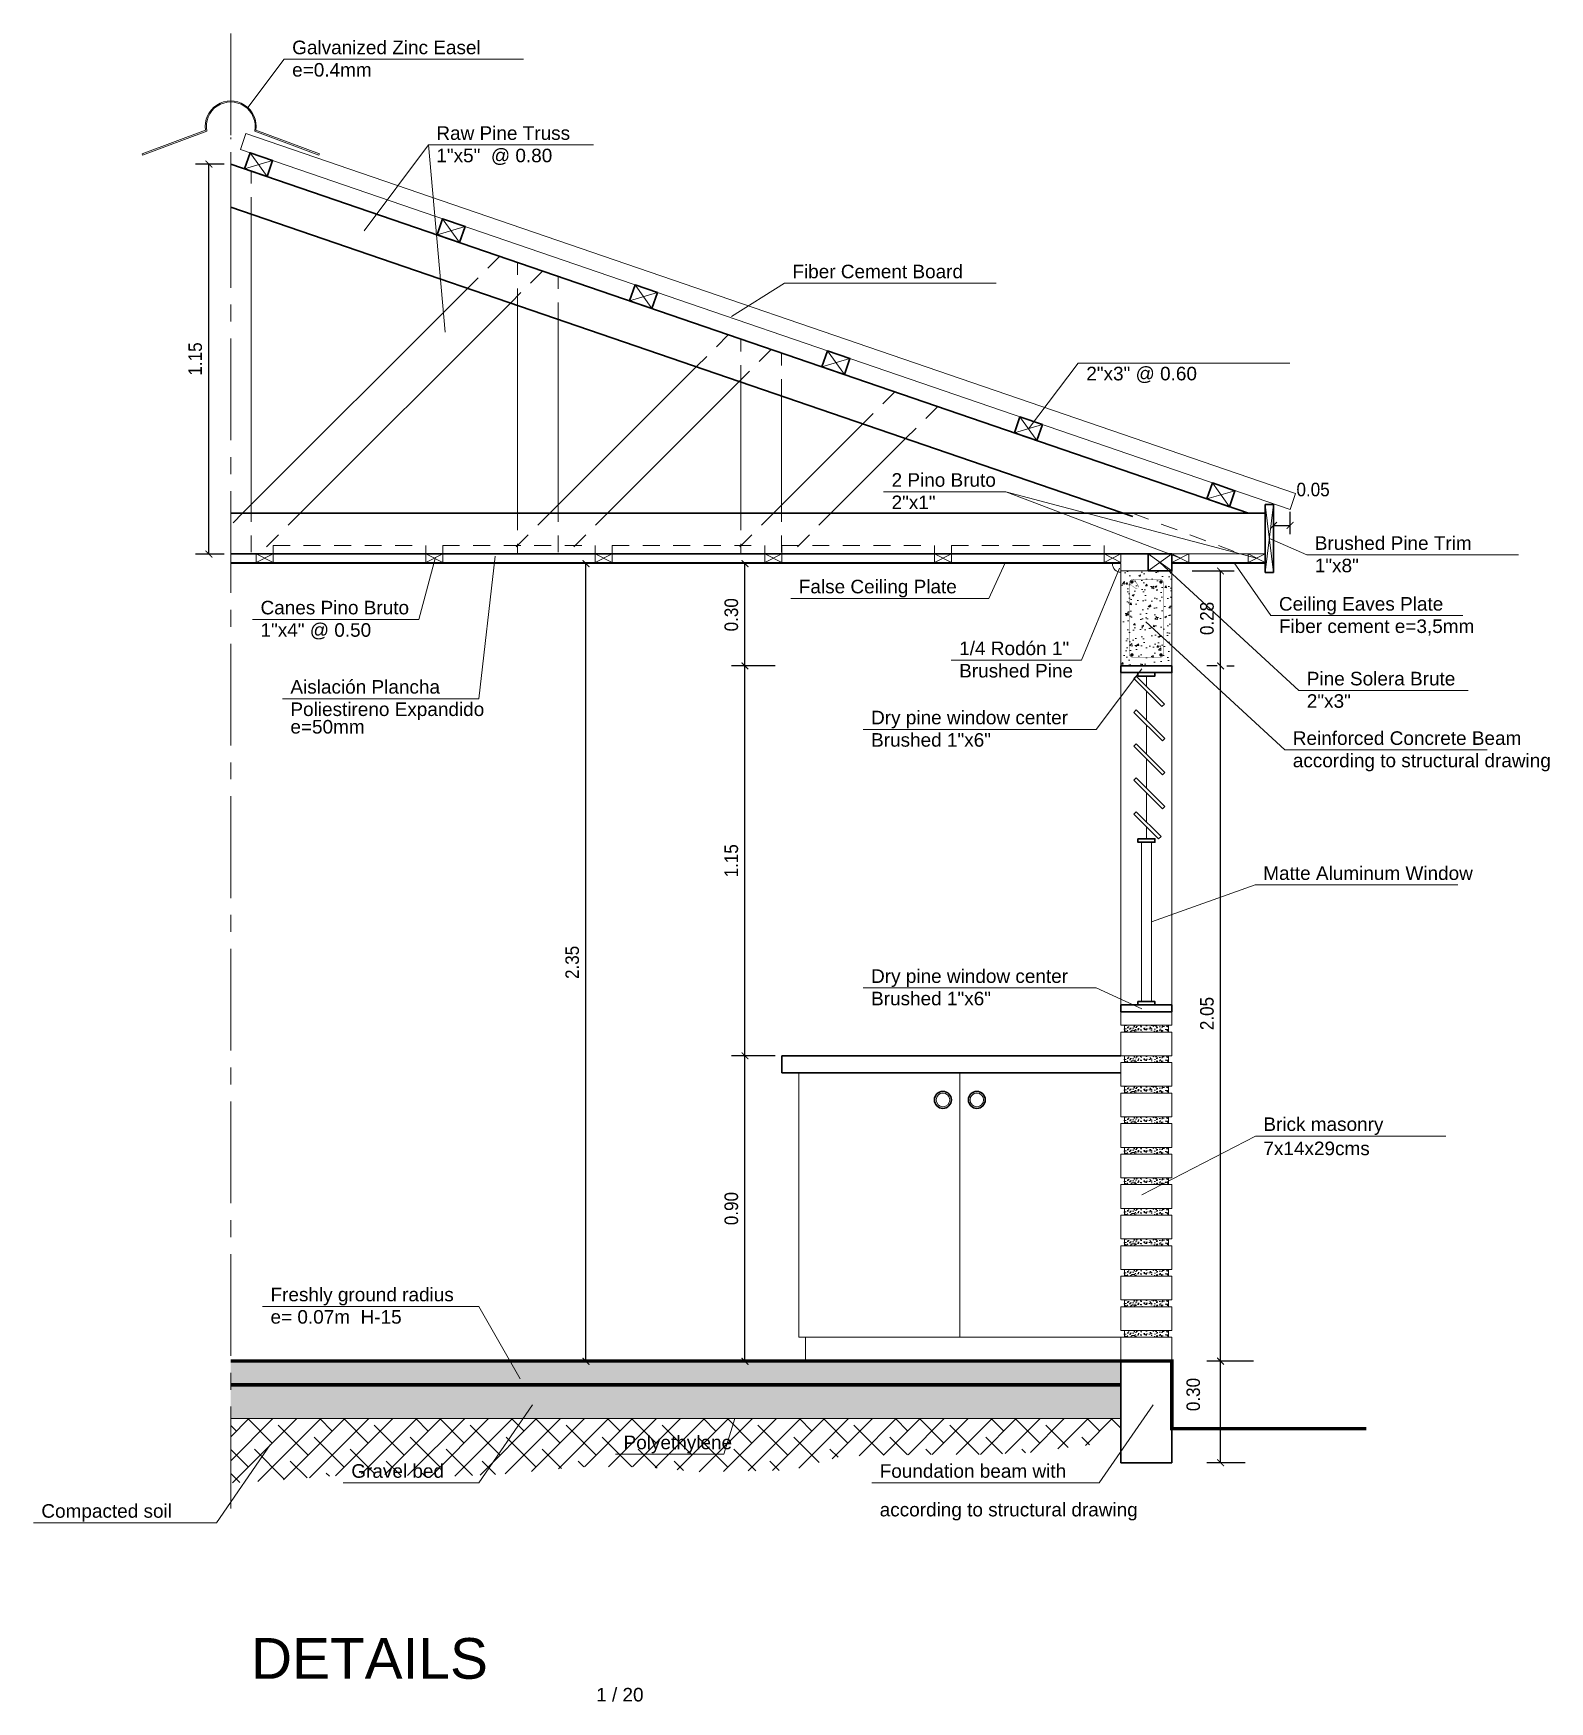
# Model space of a CAD drawing. Header units: inches. Extents: x 2.9 to 53.2, y 1.9 to 31.1.
# Drawn here: x 41.99 to 53.16, y 9.9 to 22.2 of the extents above; entities that cross this region are included whole.
import ezdxf

# ---------------------------------------------------------------- set-up
doc = ezdxf.new("R2010")
doc.units = ezdxf.units.IN
doc.header["$MEASUREMENT"] = 0
doc.linetypes.add('CENTER2', pattern=[1.125, 0.75, -0.125, 0.125, -0.125])
doc.linetypes.add('RAYITAS', pattern=[0.375, 0.25, -0.125])
for name, color, linetype, lineweight in [('COTAS', 1, 'Continuous', 13), ('FINITO', 9, 'Continuous', 9), ('FINO', 1, 'Continuous', 13), ('FINOMED', 2, 'Continuous', 20), ('MURO', 4, 'Continuous', 50), ('MUROG', 6, 'Continuous', 70), ('MUROMED', 3, 'Continuous', 30), ('TEXTOTIT', 3, 'Continuous', 30)]:
    doc.layers.add(name, color=color, linetype=linetype, lineweight=lineweight)
doc.layers.add('TEXTO', color=2, linetype='Continuous')
doc.styles.add('AR', font='arial.ttf', dxfattribs={"width": 0.9})
doc.styles.add('ARIAL', font='arial.ttf')
doc.dimstyles.new('INTERIOR', dxfattribs={"dimscale": 0, "dimtxt": 0.1, "dimasz": 0.05, "dimexe": 0.1, "dimexo": 0.05, "dimgap": 0.05, "dimtad": 1, "dimzin": 0, "dimdsep": 46, "dimtxsty": 'AR', "dimblk1": 'ARCHTICK', "dimblk2": 'ARCHTICK', "dimsah": 1, "dimcen": 0.09, "dimclrd": 1, "dimclre": 9, "dimclrt": 2, "dimadec": 0, "dimazin": 0, "dimtfac": 1, "dimtofl": 0, "dimtmove": 1, "dimatfit": 3, "dimldrblk": 'ARCHTICK', "dimfxl": 0, "dimtolj": 1, "dimtzin": 0, "dimarcsym": 0})

msp = doc.modelspace()

# ---------------------------------------------------------------- texts
at = {"layer": 'TEXTO', "style": 'ARIAL'}
for s, p in [('Galvanized Zinc Easel', (43.8954, 22.0442)), ('e=0.4mm', (43.8954, 21.8791)), ('Raw Pine Truss', (44.9583, 21.4127)), ('1"x5"  @ 0.80', (44.9583, 21.2475)), ('Fiber Cement Board', (47.5828, 20.3922)), ('2"x3" @ 0.60', (49.7493, 19.6394)), ('2 Pino Bruto', (48.3138, 18.8551)), ('2"x1"', (48.3138, 18.69)), ('Brushed Pine Trim', (51.4337, 18.3897)), ('1"x8"', (51.4337, 18.2245)), ('False Ceiling Plate', (47.6302, 18.0691)), ('Canes Pino Bruto', (43.6621, 17.9141)), ('Ceiling Eaves Plate', (51.1695, 17.9418)), ('1"x4" @ 0.50', (43.6621, 17.749)), ('Fiber cement e=3,5mm', (51.1695, 17.7767)), ('1/4 Rodón 1"', (48.8124, 17.6137)), ('Brushed Pine', (48.8124, 17.4486)), ('Pine Solera Brute', (51.3748, 17.3904)), ('Aislación Plancha', (43.8824, 17.3297)), ('Poliestireno Expandido', (43.8824, 17.1646)), ('2"x3"', (51.3748, 17.2253)), ('e=50mm', (43.8824, 17.0356)), ('Dry pine window center', (48.163, 17.1036)), ('Brushed 1"x6"', (48.163, 16.9385)), ('Reinforced Concrete Beam', (51.2715, 16.9518)), ('according to structural drawing', (51.2715, 16.7867)), ('Matte Aluminum Window', (51.0538, 15.9561)), ('Dry pine window center', (48.163, 15.1969)), ('Brushed 1"x6"', (48.163, 15.0318)), ('Brick masonry', (51.0546, 14.1053)), ('7x14x29cms', (51.0546, 13.9268)), ('Freshly ground radius', (43.7358, 12.8493)), ('e= 0.07m  H-15', (43.7358, 12.6845)), ('Polyethylene', (46.3384, 11.7588)), ('Gravel bed', (44.3314, 11.5482)), ('Foundation beam with', (48.2263, 11.5482)), ('Compacted soil', (42.0466, 11.2536)), ('according to structural drawing', (48.2263, 11.2635)), ('1 / 20', (46.1362, 9.8991))]:
    msp.add_text(s, height=0.1, dxfattribs=at).set_placement(p)
at = {"layer": 'TEXTOTIT', "style": 'ARIAL'}
msp.add_text('DETAILS', height=0.3, dxfattribs=at).set_placement((43.5918, 10.0664))

# ---------------------------------------------------------------- blocks, each defined once
blk = doc.blocks.new('_ARCHTICK')
at = {"color": 0, "linetype": 'ByBlock', "ltscale": 0.5, "const_width": 0.15}
blk.add_lwpolyline([(-0.5, -0.5), (0.5, 0.5)], dxfattribs=at)
blk = doc.blocks.new('*D131')
at = {"layer": 'COTAS', "color": 9, "lineweight": -2, "transparency": 16777216}
for p, q in [((47.455, 14.659), (47.133, 14.659)), ((47.249, 12.407), (47.133, 12.407))]:
    blk.add_line(p, q, dxfattribs=at)
at = {"layer": 'COTAS', "color": 1, "lineweight": -2, "transparency": 16777216}
blk.add_line((47.233, 12.407), (47.233, 14.659), dxfattribs=at)
at = {"layer": 'Defpoints', "color": 0, "transparency": 16777216}
for p in [(47.233, 14.659), (47.505, 14.659), (47.299, 12.407)]:
    blk.add_point(p, dxfattribs=at)
at = {"layer": 'COTAS', "color": 1, "lineweight": -2, "transparency": 16777216, "xscale": 0.05, "yscale": 0.05, "zscale": 0.05}
for p, rotation in [((47.233, 14.659), 90), ((47.233, 12.407), 270)]:
    blk.add_blockref('_ARCHTICK', p, dxfattribs=dict(at, rotation=rotation))
at = {"layer": 'COTAS', "color": 2, "transparency": 16777216, "insert": (47.133, 13.533), "char_height": 0.1, "attachment_point": 5, "rotation": 90, "style": 'AR'}
blk.add_mtext('\\A1;0.90', dxfattribs=at)
blk = doc.blocks.new('*D132')
at = {"layer": 'COTAS', "color": 1, "lineweight": -2, "transparency": 16777216}
blk.add_line((50.739, 12.407), (50.739, 17.534), dxfattribs=at)
at = {"layer": 'COTAS', "color": 9, "lineweight": -2, "transparency": 16777216}
for p, q in [((50.784, 17.534), (50.839, 17.534)), ((50.755, 12.407), (50.639, 12.407))]:
    blk.add_line(p, q, dxfattribs=at)
at = {"layer": 'Defpoints', "color": 0, "transparency": 16777216}
for p in [(50.734, 17.534), (50.739, 17.534), (50.805, 12.407)]:
    blk.add_point(p, dxfattribs=at)
at = {"layer": 'COTAS', "color": 1, "lineweight": -2, "transparency": 16777216, "xscale": 0.05, "yscale": 0.05, "zscale": 0.05}
for p, rotation in [((50.739, 17.534), 90), ((50.739, 12.407), 270)]:
    blk.add_blockref('_ARCHTICK', p, dxfattribs=dict(at, rotation=rotation))
at = {"layer": 'COTAS', "color": 2, "transparency": 16777216, "insert": (50.639, 14.971), "char_height": 0.1, "attachment_point": 5, "rotation": 90, "style": 'AR'}
blk.add_mtext('\\A1;2.05', dxfattribs=at)
blk = doc.blocks.new('*D133')
at = {"layer": 'COTAS', "color": 9, "lineweight": -2, "transparency": 16777216}
for p, q in [((50.982, 12.409), (50.639, 12.409)), ((50.92, 11.659), (50.639, 11.659))]:
    blk.add_line(p, q, dxfattribs=at)
at = {"layer": 'COTAS', "color": 1, "lineweight": -2, "transparency": 16777216}
blk.add_line((50.739, 11.659), (50.739, 12.409), dxfattribs=at)
at = {"layer": 'Defpoints', "color": 0, "transparency": 16777216}
for p in [(50.739, 12.409), (51.032, 12.409), (50.97, 11.659)]:
    blk.add_point(p, dxfattribs=at)
at = {"layer": 'COTAS', "color": 1, "lineweight": -2, "transparency": 16777216, "xscale": 0.05, "yscale": 0.05, "zscale": 0.05}
for p, rotation in [((50.739, 12.409), 90), ((50.739, 11.659), 270)]:
    blk.add_blockref('_ARCHTICK', p, dxfattribs=dict(at, rotation=rotation))
at = {"layer": 'COTAS', "color": 2, "transparency": 16777216, "insert": (50.538, 12.162), "char_height": 0.1, "attachment_point": 5, "rotation": 90, "style": 'AR'}
blk.add_mtext('\\A1;0.30', dxfattribs=at)
blk = doc.blocks.new('*D134')
at = {"layer": 'COTAS', "color": 9, "lineweight": -2, "transparency": 16777216}
for p, q in [((46.607, 18.288), (45.961, 18.288)), ((46.076, 12.407), (45.961, 12.407))]:
    blk.add_line(p, q, dxfattribs=at)
at = {"layer": 'COTAS', "color": 1, "lineweight": -2, "transparency": 16777216}
blk.add_line((46.061, 12.407), (46.061, 18.288), dxfattribs=at)
at = {"layer": 'Defpoints', "color": 0, "transparency": 16777216}
for p in [(46.061, 18.288), (46.657, 18.288), (46.126, 12.407)]:
    blk.add_point(p, dxfattribs=at)
at = {"layer": 'COTAS', "color": 1, "lineweight": -2, "transparency": 16777216, "xscale": 0.05, "yscale": 0.05, "zscale": 0.05}
for p, rotation in [((46.061, 18.288), 90), ((46.061, 12.407), 270)]:
    blk.add_blockref('_ARCHTICK', p, dxfattribs=dict(at, rotation=rotation))
at = {"layer": 'COTAS', "color": 2, "transparency": 16777216, "insert": (45.96, 15.348), "char_height": 0.1, "attachment_point": 5, "rotation": 90, "style": 'AR'}
blk.add_mtext('\\A1;2.35', dxfattribs=at)
blk = doc.blocks.new('*D135')
at = {"layer": 'COTAS', "color": 9, "lineweight": -2, "transparency": 16777216}
for p, q in [((47.196, 18.288), (47.133, 18.288)), ((47.207, 17.534), (47.133, 17.534))]:
    blk.add_line(p, q, dxfattribs=at)
at = {"layer": 'COTAS', "color": 1, "lineweight": -2, "transparency": 16777216}
blk.add_line((47.233, 17.534), (47.233, 18.288), dxfattribs=at)
at = {"layer": 'Defpoints', "color": 0, "transparency": 16777216}
for p in [(47.233, 18.288), (47.246, 18.288), (47.257, 17.534)]:
    blk.add_point(p, dxfattribs=at)
at = {"layer": 'COTAS', "color": 1, "lineweight": -2, "transparency": 16777216, "xscale": 0.05, "yscale": 0.05, "zscale": 0.05}
for p, rotation in [((47.233, 18.288), 90), ((47.233, 17.534), 270)]:
    blk.add_blockref('_ARCHTICK', p, dxfattribs=dict(at, rotation=rotation))
at = {"layer": 'COTAS', "color": 2, "transparency": 16777216, "insert": (47.133, 17.911), "char_height": 0.1, "attachment_point": 5, "rotation": 90, "style": 'AR'}
blk.add_mtext('\\A1;0.30', dxfattribs=at)
blk = doc.blocks.new('*D136')
at = {"layer": 'COTAS', "color": 9, "lineweight": -2, "transparency": 16777216}
for p, q in [((47.455, 17.534), (47.133, 17.534)), ((47.455, 14.659), (47.133, 14.659))]:
    blk.add_line(p, q, dxfattribs=at)
at = {"layer": 'COTAS', "color": 1, "lineweight": -2, "transparency": 16777216}
blk.add_line((47.233, 14.659), (47.233, 17.534), dxfattribs=at)
at = {"layer": 'Defpoints', "color": 0, "transparency": 16777216}
for p in [(47.233, 17.534), (47.505, 17.534), (47.505, 14.659)]:
    blk.add_point(p, dxfattribs=at)
at = {"layer": 'COTAS', "color": 1, "lineweight": -2, "transparency": 16777216, "xscale": 0.05, "yscale": 0.05, "zscale": 0.05}
for p, rotation in [((47.233, 17.534), 90), ((47.233, 14.659), 270)]:
    blk.add_blockref('_ARCHTICK', p, dxfattribs=dict(at, rotation=rotation))
at = {"layer": 'COTAS', "color": 2, "transparency": 16777216, "insert": (47.133, 16.097), "char_height": 0.1, "attachment_point": 5, "rotation": 90, "style": 'AR'}
blk.add_mtext('\\A1;1.15', dxfattribs=at)
blk = doc.blocks.new('*D137')
at = {"layer": 'COTAS', "color": 9, "lineweight": -2, "transparency": 16777216}
for p, q in [((50.53, 18.234), (50.839, 18.234)), ((50.713, 17.534), (50.639, 17.534))]:
    blk.add_line(p, q, dxfattribs=at)
at = {"layer": 'COTAS', "color": 1, "lineweight": -2, "transparency": 16777216}
blk.add_line((50.739, 17.534), (50.739, 18.234), dxfattribs=at)
at = {"layer": 'Defpoints', "color": 0, "transparency": 16777216}
for p in [(50.48, 18.234), (50.739, 18.234), (50.763, 17.534)]:
    blk.add_point(p, dxfattribs=at)
at = {"layer": 'COTAS', "color": 1, "lineweight": -2, "transparency": 16777216, "xscale": 0.05, "yscale": 0.05, "zscale": 0.05}
for p, rotation in [((50.739, 18.234), 90), ((50.739, 17.534), 270)]:
    blk.add_blockref('_ARCHTICK', p, dxfattribs=dict(at, rotation=rotation))
at = {"layer": 'COTAS', "color": 2, "transparency": 16777216, "insert": (50.639, 17.884), "char_height": 0.1, "attachment_point": 5, "rotation": 90, "style": 'AR'}
blk.add_mtext('\\A1;0.28', dxfattribs=at)
blk = doc.blocks.new('*D138')
at = {"layer": 'COTAS', "color": 9, "lineweight": -2, "transparency": 16777216}
for p, q in [((43.393, 21.234), (43.182, 21.234)), ((43.393, 18.359), (43.182, 18.359))]:
    blk.add_line(p, q, dxfattribs=at)
at = {"layer": 'COTAS', "color": 1, "lineweight": -2, "transparency": 16777216}
blk.add_line((43.282, 18.359), (43.282, 21.234), dxfattribs=at)
at = {"layer": 'Defpoints', "color": 0, "transparency": 16777216}
for p in [(43.282, 21.234), (43.443, 21.234), (43.443, 18.359)]:
    blk.add_point(p, dxfattribs=at)
at = {"layer": 'COTAS', "color": 1, "lineweight": -2, "transparency": 16777216, "xscale": 0.05, "yscale": 0.05, "zscale": 0.05}
for p, rotation in [((43.282, 21.234), 90), ((43.282, 18.359), 270)]:
    blk.add_blockref('_ARCHTICK', p, dxfattribs=dict(at, rotation=rotation))
at = {"layer": 'COTAS', "color": 2, "transparency": 16777216, "insert": (43.181, 19.797), "char_height": 0.1, "attachment_point": 5, "rotation": 90, "style": 'AR'}
blk.add_mtext('\\A1;1.15', dxfattribs=at)
blk = doc.blocks.new('*D154')
at = {"layer": 'COTAS', "color": 9, "lineweight": -2, "transparency": 16777216}
for p, q in [((51.13, 18.542), (51.13, 18.67)), ((51.252, 18.505), (51.252, 18.67))]:
    blk.add_line(p, q, dxfattribs=at)
at = {"layer": 'COTAS', "color": 1, "lineweight": -2, "transparency": 16777216}
blk.add_line((51.13, 18.57), (51.252, 18.57), dxfattribs=at)
at = {"layer": 'Defpoints', "color": 0, "transparency": 16777216}
for p in [(51.13, 18.492), (51.252, 18.57), (51.252, 18.455)]:
    blk.add_point(p, dxfattribs=at)
at = {"layer": 'COTAS', "color": 1, "lineweight": -2, "transparency": 16777216, "xscale": 0.05, "yscale": 0.05, "zscale": 0.05, "rotation": 180}
blk.add_blockref('_ARCHTICK', (51.13, 18.57), dxfattribs=at)
at = {"layer": 'COTAS', "color": 1, "lineweight": -2, "transparency": 16777216, "xscale": 0.05, "yscale": 0.05, "zscale": 0.05}
blk.add_blockref('_ARCHTICK', (51.252, 18.57), dxfattribs=at)
at = {"layer": 'COTAS', "color": 2, "transparency": 16777216, "insert": (51.421, 18.834), "char_height": 0.1, "attachment_point": 5, "style": 'AR'}
blk.add_mtext('\\A1;0.05', dxfattribs=at)

# ---------------------------------------------------------------- dimensions: what is measured, and where the dimension line sits
at = {"layer": 'COTAS'}
for base, p1, p2, picture, middle in [((43.2821, 21.2343), (43.4425, 18.3593), (43.4425, 21.2343), '*D138', (43.1814, 19.7968)), ((46.0605, 18.2881), (46.126, 12.4073), (46.6573, 18.2881), '*D134', (45.9598, 15.3477)), ((47.2335, 18.2881), (47.2568, 17.5343), (47.2464, 18.2881), '*D135', (47.1328, 17.9112)), ((50.7393, 18.2343), (50.7627, 17.5343), (50.48, 18.2343), '*D137', (50.6386, 17.8843)), ((47.2335, 17.5343), (47.505, 14.6593), (47.505, 17.5343), '*D136', (47.1328, 16.0968)), ((50.7393, 17.5343), (50.8048, 12.4073), (50.7341, 17.5343), '*D132', (50.6386, 14.9708)), ((47.2335, 14.6593), (47.2989, 12.4073), (47.505, 14.6593), '*D131', (47.1328, 13.5333))]:
    dim = msp.add_linear_dim(base=base, p1=p1, p2=p2, angle=90, dimstyle='INTERIOR', override={"dimscale": 1, "dimlfac": 0.4}, dxfattribs=at)
    dim.commit()
    dim.dimension.update_dxf_attribs({"geometry": picture, "text_midpoint": middle})
dim = msp.add_linear_dim(base=(51.2518, 18.5702), p1=(51.13, 18.4918), p2=(51.2518, 18.4545), dimstyle='INTERIOR', override={"dimscale": 1, "dimlfac": 0.4}, dxfattribs=at)
dim.commit()
dim.dimension.update_dxf_attribs({"geometry": '*D154', "text_midpoint": (51.4212, 18.7335), "dimtype": 160})
dim = msp.add_linear_dim(base=(50.7393, 12.4093), p1=(50.9704, 11.6593), p2=(51.0322, 12.4093), angle=90, dimstyle='INTERIOR', override={"dimscale": 1, "dimlfac": 0.4}, dxfattribs=at)
dim.commit()
dim.dimension.update_dxf_attribs({"geometry": '*D133', "text_midpoint": (50.6382, 12.1622), "dimtype": 160})

# ---------------------------------------------------------------- hatches: boundary and pattern name
at = {"layer": 'FINITO'}
h = msp.add_hatch(dxfattribs=at)
h.set_pattern_fill('AR-CONC', color=256, scale=0.02, style=0)
h.set_pattern_definition([(50, (75.10558, 27.63688), (0.14345204, -0.01255043), [0.015, -0.165]), (355, (75.10558, 27.63688), (-0.0277503, 0.1504384), [0.012, -0.132]), (100.4514, (75.11753, 27.63583), (0.1157019, 0.1378879), [0.012748, -0.1402284]), (46.1842, (75.10558, 27.67688), (0.2134482, -0.0331038), [0.0225, -0.2475]), (96.6356, (75.12337, 27.67412), (0.1869325, 0.1948236), [0.019122, -0.2103426]), (351.1842, (75.10558, 27.67688), (0.1869324, 0.1948237), [0.018, -0.198]), (21, (75.12558, 27.66688), (0.1193814, -0.0805238), [0.015, -0.165]), (326, (75.12558, 27.66688), (0.0486631, 0.14503), [0.012, -0.132]), (71.4514, (75.13553, 27.66017), (0.1680445, 0.0645061), [0.012748, -0.1402284]), (37.5, (75.10558, 27.63688), (0.00243197, 0.06657877), [0, -0.1304, 0, -0.134, 0, -0.1325]), (7.5, (75.10558, 27.63688), (0.0526139, 0.07888234), [0, -0.0764, 0, -0.1274, 0, -0.0505]), (327.5, (75.06098, 27.63688), (0.10676449, -0.00451097), [0, -0.05, 0, -0.156, 0, -0.207]), (317.5, (75.04098, 27.63688), (0.11663723, 0.020021), [0, -0.065, 0, -0.1036, 0, -0.147])])
h.paths.add_polyline_path([(50.005, 17.5343), (50.38, 17.5343), (50.38, 17.9854), (50.38, 18.2343), (50.205, 18.2343), (50.005, 18.2343), (50.005, 18.2246)])
h.paths.add_polyline_path([(50.0675, 18.1468, -0.4142136), (50.0925, 18.1718), (50.2925, 18.1718, -0.4142136), (50.3175, 18.1468), (50.3175, 17.6218, -0.4142136), (50.2925, 17.5968), (50.0925, 17.5968, -0.4142136), (50.0675, 17.6218)], flags=16)
h.paths.add_polyline_path([(50.0792, 18.1534, -1), (50.0917, 18.1534, -1)], flags=0)
h.paths.add_polyline_path([(50.2933, 18.1534, -1), (50.3058, 18.1534, -1)], flags=0)
h.paths.add_polyline_path([(50.0917, 17.6153, -1), (50.0792, 17.6153, -1)], flags=0)
h.paths.add_polyline_path([(50.3058, 17.6153, -1), (50.2933, 17.6153, -1)], flags=0)
h.paths.add_polyline_path([(50.0675, 17.6218, 0.4142136), (50.0925, 17.5968), (50.2925, 17.5968, 0.4142136), (50.3175, 17.6218), (50.3175, 18.1468, 0.4142136), (50.2925, 18.1718), (50.0925, 18.1718, 0.4142136), (50.0675, 18.1468)], flags=16)
h = msp.add_hatch(dxfattribs=at)
h.set_pattern_fill('AR-CONC', color=256, scale=0.0075, style=0)
h.set_pattern_definition([(50, (75.10558, 27.636878), (0.053794514, -0.00470641), [0.005625, -0.061875]), (355, (75.10558, 27.63688), (-0.01040635, 0.05641441), [0.0045, -0.0495]), (100.4514, (75.11006, 27.636485), (0.0433882, 0.05170797), [0.00478051, -0.05258566]), (46.1842, (75.10558, 27.65188), (0.08004308, -0.01241393), [0.0084375, -0.0928125]), (96.6356, (75.11225, 27.65084), (0.0700997, 0.07305884), [0.00717077, -0.07887847]), (351.1842, (75.10558, 27.65188), (0.07009965, 0.0730589), [0.00675, -0.07425]), (21, (75.11308, 27.648128), (0.04476803, -0.03019642), [0.005625, -0.061875]), (326, (75.11308, 27.64813), (0.01824865, 0.05438625), [0.0045, -0.0495]), (71.4514, (75.11681, 27.64561), (0.0630167, 0.02418979), [0.00478051, -0.05258566]), (37.5, (75.105578, 27.636878), (0.000911989, 0.024967039), [0, -0.0489, 0, -0.05025, 0, -0.0496875]), (7.5, (75.105578, 27.636878), (0.019730215, 0.029580878), [0, -0.02865, 0, -0.047775, 0, -0.0189375]), (327.5, (75.088853, 27.636878), (0.040036683, -0.001691615), [0, -0.01875, 0, -0.0585, 0, -0.077625]), (317.5, (75.081353, 27.636878), (0.043738963, 0.007507874), [0, -0.024375, 0, -0.03885, 0, -0.055125])])
h.paths.add_polyline_path([(50.03, 14.8843), (50.03, 14.8343), (50.355, 14.8343), (50.355, 14.8843)])
h = msp.add_hatch(dxfattribs=at)
h.set_pattern_fill('AR-CONC', color=256, scale=0.0075, style=0)
h.set_pattern_definition([(50, (75.10558, 27.411878), (0.053794514, -0.00470641), [0.005625, -0.061875]), (355, (75.10558, 27.41188), (-0.01040635, 0.05641441), [0.0045, -0.0495]), (100.4514, (75.11006, 27.411485), (0.0433882, 0.05170797), [0.00478051, -0.05258566]), (46.1842, (75.10558, 27.42688), (0.08004308, -0.01241393), [0.0084375, -0.0928125]), (96.6356, (75.11225, 27.42584), (0.0700997, 0.07305884), [0.00717077, -0.07887847]), (351.1842, (75.10558, 27.42688), (0.07009965, 0.0730589), [0.00675, -0.07425]), (21, (75.11308, 27.423128), (0.04476803, -0.03019642), [0.005625, -0.061875]), (326, (75.11308, 27.42313), (0.01824865, 0.05438625), [0.0045, -0.0495]), (71.4514, (75.11681, 27.42061), (0.0630167, 0.02418979), [0.00478051, -0.05258566]), (37.5, (75.105578, 27.411878), (0.000911989, 0.024967039), [0, -0.0489, 0, -0.05025, 0, -0.0496875]), (7.5, (75.105578, 27.411878), (0.019730215, 0.029580878), [0, -0.02865, 0, -0.047775, 0, -0.0189375]), (327.5, (75.088853, 27.411878), (0.040036683, -0.001691615), [0, -0.01875, 0, -0.0585, 0, -0.077625]), (317.5, (75.081353, 27.411878), (0.043738963, 0.007507874), [0, -0.024375, 0, -0.03885, 0, -0.055125])])
h.paths.add_polyline_path([(50.03, 14.6593), (50.03, 14.6093), (50.355, 14.6093), (50.355, 14.6593)])
h = msp.add_hatch(dxfattribs=at)
h.set_pattern_fill('AR-CONC', color=256, scale=0.0075, style=0)
h.set_pattern_definition([(50, (75.10558, 27.186878), (0.053794514, -0.00470641), [0.005625, -0.061875]), (355, (75.10558, 27.18688), (-0.01040635, 0.05641441), [0.0045, -0.0495]), (100.4514, (75.11006, 27.186485), (0.0433882, 0.05170797), [0.00478051, -0.05258566]), (46.1842, (75.10558, 27.20188), (0.08004308, -0.01241393), [0.0084375, -0.0928125]), (96.6356, (75.11225, 27.20084), (0.0700997, 0.07305884), [0.00717077, -0.07887847]), (351.1842, (75.10558, 27.20188), (0.07009965, 0.0730589), [0.00675, -0.07425]), (21, (75.11308, 27.198128), (0.04476803, -0.03019642), [0.005625, -0.061875]), (326, (75.11308, 27.19813), (0.01824865, 0.05438625), [0.0045, -0.0495]), (71.4514, (75.11681, 27.19561), (0.0630167, 0.02418979), [0.00478051, -0.05258566]), (37.5, (75.105578, 27.186878), (0.000911989, 0.024967039), [0, -0.0489, 0, -0.05025, 0, -0.0496875]), (7.5, (75.105578, 27.186878), (0.019730215, 0.029580878), [0, -0.02865, 0, -0.047775, 0, -0.0189375]), (327.5, (75.088853, 27.186878), (0.040036683, -0.001691615), [0, -0.01875, 0, -0.0585, 0, -0.077625]), (317.5, (75.081353, 27.186878), (0.043738963, 0.007507874), [0, -0.024375, 0, -0.03885, 0, -0.055125])])
h.paths.add_polyline_path([(50.03, 14.4343), (50.03, 14.3843), (50.355, 14.3843), (50.355, 14.4343)])
h = msp.add_hatch(dxfattribs=at)
h.set_pattern_fill('AR-CONC', color=256, scale=0.0075, style=0)
h.set_pattern_definition([(50, (75.10558, 26.961878), (0.053794514, -0.00470641), [0.005625, -0.061875]), (355, (75.10558, 26.96188), (-0.01040635, 0.05641441), [0.0045, -0.0495]), (100.4514, (75.11006, 26.961485), (0.0433882, 0.05170797), [0.00478051, -0.05258566]), (46.1842, (75.10558, 26.97688), (0.08004308, -0.01241393), [0.0084375, -0.0928125]), (96.6356, (75.11225, 26.97584), (0.0700997, 0.07305884), [0.00717077, -0.07887847]), (351.1842, (75.10558, 26.97688), (0.07009965, 0.0730589), [0.00675, -0.07425]), (21, (75.11308, 26.973128), (0.04476803, -0.03019642), [0.005625, -0.061875]), (326, (75.11308, 26.97313), (0.01824865, 0.05438625), [0.0045, -0.0495]), (71.4514, (75.11681, 26.97061), (0.0630167, 0.02418979), [0.00478051, -0.05258566]), (37.5, (75.105578, 26.961878), (0.000911989, 0.024967039), [0, -0.0489, 0, -0.05025, 0, -0.0496875]), (7.5, (75.105578, 26.961878), (0.019730215, 0.029580878), [0, -0.02865, 0, -0.047775, 0, -0.0189375]), (327.5, (75.088853, 26.961878), (0.040036683, -0.001691615), [0, -0.01875, 0, -0.0585, 0, -0.077625]), (317.5, (75.081353, 26.961878), (0.043738963, 0.007507874), [0, -0.024375, 0, -0.03885, 0, -0.055125])])
h.paths.add_polyline_path([(50.03, 14.2093), (50.03, 14.1593), (50.355, 14.1593), (50.355, 14.2093)])
h = msp.add_hatch(dxfattribs=at)
h.set_pattern_fill('AR-CONC', color=256, scale=0.0075, style=0)
h.set_pattern_definition([(50, (75.10558, 26.736878), (0.053794514, -0.00470641), [0.005625, -0.061875]), (355, (75.10558, 26.73688), (-0.01040635, 0.05641441), [0.0045, -0.0495]), (100.4514, (75.11006, 26.736485), (0.0433882, 0.05170797), [0.00478051, -0.05258566]), (46.1842, (75.10558, 26.75188), (0.08004308, -0.01241393), [0.0084375, -0.0928125]), (96.6356, (75.11225, 26.75084), (0.0700997, 0.07305884), [0.00717077, -0.07887847]), (351.1842, (75.10558, 26.75188), (0.07009965, 0.0730589), [0.00675, -0.07425]), (21, (75.11308, 26.748128), (0.04476803, -0.03019642), [0.005625, -0.061875]), (326, (75.11308, 26.74813), (0.01824865, 0.05438625), [0.0045, -0.0495]), (71.4514, (75.11681, 26.74561), (0.0630167, 0.02418979), [0.00478051, -0.05258566]), (37.5, (75.105578, 26.736878), (0.000911989, 0.024967039), [0, -0.0489, 0, -0.05025, 0, -0.0496875]), (7.5, (75.105578, 26.736878), (0.019730215, 0.029580878), [0, -0.02865, 0, -0.047775, 0, -0.0189375]), (327.5, (75.088853, 26.736878), (0.040036683, -0.001691615), [0, -0.01875, 0, -0.0585, 0, -0.077625]), (317.5, (75.081353, 26.736878), (0.043738963, 0.007507874), [0, -0.024375, 0, -0.03885, 0, -0.055125])])
h.paths.add_polyline_path([(50.03, 13.9843), (50.03, 13.9343), (50.355, 13.9343), (50.355, 13.9843)])
h = msp.add_hatch(dxfattribs=at)
h.set_pattern_fill('AR-CONC', color=256, scale=0.0075, style=0)
h.set_pattern_definition([(50, (75.10558, 26.511878), (0.053794514, -0.00470641), [0.005625, -0.061875]), (355, (75.10558, 26.51188), (-0.01040635, 0.05641441), [0.0045, -0.0495]), (100.4514, (75.11006, 26.511485), (0.0433882, 0.05170797), [0.00478051, -0.05258566]), (46.1842, (75.10558, 26.52688), (0.08004308, -0.01241393), [0.0084375, -0.0928125]), (96.6356, (75.11225, 26.52584), (0.0700997, 0.07305884), [0.00717077, -0.07887847]), (351.1842, (75.10558, 26.52688), (0.07009965, 0.0730589), [0.00675, -0.07425]), (21, (75.11308, 26.523128), (0.04476803, -0.03019642), [0.005625, -0.061875]), (326, (75.11308, 26.52313), (0.01824865, 0.05438625), [0.0045, -0.0495]), (71.4514, (75.11681, 26.52061), (0.0630167, 0.02418979), [0.00478051, -0.05258566]), (37.5, (75.105578, 26.511878), (0.000911989, 0.024967039), [0, -0.0489, 0, -0.05025, 0, -0.0496875]), (7.5, (75.105578, 26.511878), (0.019730215, 0.029580878), [0, -0.02865, 0, -0.047775, 0, -0.0189375]), (327.5, (75.088853, 26.511878), (0.040036683, -0.001691615), [0, -0.01875, 0, -0.0585, 0, -0.077625]), (317.5, (75.081353, 26.511878), (0.043738963, 0.007507874), [0, -0.024375, 0, -0.03885, 0, -0.055125])])
h.paths.add_polyline_path([(50.03, 13.7593), (50.03, 13.7093), (50.355, 13.7093), (50.355, 13.7593)])
h = msp.add_hatch(dxfattribs=at)
h.set_pattern_fill('AR-CONC', color=256, scale=0.0075, style=0)
h.set_pattern_definition([(50, (75.10558, 26.286878), (0.053794514, -0.00470641), [0.005625, -0.061875]), (355, (75.10558, 26.28688), (-0.01040635, 0.05641441), [0.0045, -0.0495]), (100.4514, (75.11006, 26.286485), (0.0433882, 0.05170797), [0.00478051, -0.05258566]), (46.1842, (75.10558, 26.30188), (0.08004308, -0.01241393), [0.0084375, -0.0928125]), (96.6356, (75.11225, 26.30084), (0.0700997, 0.07305884), [0.00717077, -0.07887847]), (351.1842, (75.10558, 26.30188), (0.07009965, 0.0730589), [0.00675, -0.07425]), (21, (75.11308, 26.298128), (0.04476803, -0.03019642), [0.005625, -0.061875]), (326, (75.11308, 26.29813), (0.01824865, 0.05438625), [0.0045, -0.0495]), (71.4514, (75.11681, 26.29561), (0.0630167, 0.02418979), [0.00478051, -0.05258566]), (37.5, (75.105578, 26.286878), (0.000911989, 0.024967039), [0, -0.0489, 0, -0.05025, 0, -0.0496875]), (7.5, (75.105578, 26.286878), (0.019730215, 0.029580878), [0, -0.02865, 0, -0.047775, 0, -0.0189375]), (327.5, (75.088853, 26.286878), (0.040036683, -0.001691615), [0, -0.01875, 0, -0.0585, 0, -0.077625]), (317.5, (75.081353, 26.286878), (0.043738963, 0.007507874), [0, -0.024375, 0, -0.03885, 0, -0.055125])])
h.paths.add_polyline_path([(50.03, 13.5343), (50.03, 13.4843), (50.355, 13.4843), (50.355, 13.5343)])
h = msp.add_hatch(dxfattribs=at)
h.set_pattern_fill('AR-CONC', color=256, scale=0.0075, style=0)
h.set_pattern_definition([(50, (75.10558, 26.061878), (0.053794514, -0.00470641), [0.005625, -0.061875]), (355, (75.10558, 26.06188), (-0.01040635, 0.05641441), [0.0045, -0.0495]), (100.4514, (75.11006, 26.061485), (0.0433882, 0.05170797), [0.00478051, -0.05258566]), (46.1842, (75.10558, 26.07688), (0.08004308, -0.01241393), [0.0084375, -0.0928125]), (96.6356, (75.11225, 26.07584), (0.0700997, 0.07305884), [0.00717077, -0.07887847]), (351.1842, (75.10558, 26.07688), (0.07009965, 0.0730589), [0.00675, -0.07425]), (21, (75.11308, 26.073128), (0.04476803, -0.03019642), [0.005625, -0.061875]), (326, (75.11308, 26.07313), (0.01824865, 0.05438625), [0.0045, -0.0495]), (71.4514, (75.11681, 26.07061), (0.0630167, 0.02418979), [0.00478051, -0.05258566]), (37.5, (75.105578, 26.061878), (0.000911989, 0.024967039), [0, -0.0489, 0, -0.05025, 0, -0.0496875]), (7.5, (75.105578, 26.061878), (0.019730215, 0.029580878), [0, -0.02865, 0, -0.047775, 0, -0.0189375]), (327.5, (75.088853, 26.061878), (0.040036683, -0.001691615), [0, -0.01875, 0, -0.0585, 0, -0.077625]), (317.5, (75.081353, 26.061878), (0.043738963, 0.007507874), [0, -0.024375, 0, -0.03885, 0, -0.055125])])
h.paths.add_polyline_path([(50.03, 13.3093), (50.03, 13.2593), (50.355, 13.2593), (50.355, 13.3093)])
h = msp.add_hatch(dxfattribs=at)
h.set_pattern_fill('AR-CONC', color=256, scale=0.0075, style=0)
h.set_pattern_definition([(50, (75.10558, 25.836878), (0.053794514, -0.00470641), [0.005625, -0.061875]), (355, (75.10558, 25.83688), (-0.01040635, 0.05641441), [0.0045, -0.0495]), (100.4514, (75.11006, 25.836485), (0.0433882, 0.05170797), [0.00478051, -0.05258566]), (46.1842, (75.10558, 25.85188), (0.08004308, -0.01241393), [0.0084375, -0.0928125]), (96.6356, (75.11225, 25.85084), (0.0700997, 0.07305884), [0.00717077, -0.07887847]), (351.1842, (75.10558, 25.85188), (0.07009965, 0.0730589), [0.00675, -0.07425]), (21, (75.11308, 25.848128), (0.04476803, -0.03019642), [0.005625, -0.061875]), (326, (75.11308, 25.84813), (0.01824865, 0.05438625), [0.0045, -0.0495]), (71.4514, (75.11681, 25.84561), (0.0630167, 0.02418979), [0.00478051, -0.05258566]), (37.5, (75.105578, 25.836878), (0.000911989, 0.024967039), [0, -0.0489, 0, -0.05025, 0, -0.0496875]), (7.5, (75.105578, 25.836878), (0.019730215, 0.029580878), [0, -0.02865, 0, -0.047775, 0, -0.0189375]), (327.5, (75.088853, 25.836878), (0.040036683, -0.001691615), [0, -0.01875, 0, -0.0585, 0, -0.077625]), (317.5, (75.081353, 25.836878), (0.043738963, 0.007507874), [0, -0.024375, 0, -0.03885, 0, -0.055125])])
h.paths.add_polyline_path([(50.03, 13.0843), (50.03, 13.0343), (50.355, 13.0343), (50.355, 13.0843)])
h = msp.add_hatch(dxfattribs=at)
h.set_pattern_fill('AR-CONC', color=256, scale=0.0075, style=0)
h.set_pattern_definition([(50, (75.10558, 25.611878), (0.053794514, -0.00470641), [0.005625, -0.061875]), (355, (75.10558, 25.61188), (-0.01040635, 0.05641441), [0.0045, -0.0495]), (100.4514, (75.11006, 25.611485), (0.0433882, 0.05170797), [0.00478051, -0.05258566]), (46.1842, (75.10558, 25.62688), (0.08004308, -0.01241393), [0.0084375, -0.0928125]), (96.6356, (75.11225, 25.62584), (0.0700997, 0.07305884), [0.00717077, -0.07887847]), (351.1842, (75.10558, 25.62688), (0.07009965, 0.0730589), [0.00675, -0.07425]), (21, (75.11308, 25.623128), (0.04476803, -0.03019642), [0.005625, -0.061875]), (326, (75.11308, 25.62313), (0.01824865, 0.05438625), [0.0045, -0.0495]), (71.4514, (75.11681, 25.62061), (0.0630167, 0.02418979), [0.00478051, -0.05258566]), (37.5, (75.105578, 25.611878), (0.000911989, 0.024967039), [0, -0.0489, 0, -0.05025, 0, -0.0496875]), (7.5, (75.105578, 25.611878), (0.019730215, 0.029580878), [0, -0.02865, 0, -0.047775, 0, -0.0189375]), (327.5, (75.088853, 25.611878), (0.040036683, -0.001691615), [0, -0.01875, 0, -0.0585, 0, -0.077625]), (317.5, (75.081353, 25.611878), (0.043738963, 0.007507874), [0, -0.024375, 0, -0.03885, 0, -0.055125])])
h.paths.add_polyline_path([(50.03, 12.8593), (50.03, 12.8093), (50.355, 12.8093), (50.355, 12.8593)])
h = msp.add_hatch(dxfattribs=at)
h.set_pattern_fill('AR-CONC', color=256, scale=0.0075, style=0)
h.set_pattern_definition([(50, (75.10558, 25.386878), (0.053794514, -0.00470641), [0.005625, -0.061875]), (355, (75.10558, 25.38688), (-0.01040635, 0.05641441), [0.0045, -0.0495]), (100.4514, (75.11006, 25.386485), (0.0433882, 0.05170797), [0.00478051, -0.05258566]), (46.1842, (75.10558, 25.40188), (0.08004308, -0.01241393), [0.0084375, -0.0928125]), (96.6356, (75.11225, 25.40084), (0.0700997, 0.07305884), [0.00717077, -0.07887847]), (351.1842, (75.10558, 25.40188), (0.07009965, 0.0730589), [0.00675, -0.07425]), (21, (75.11308, 25.398128), (0.04476803, -0.03019642), [0.005625, -0.061875]), (326, (75.11308, 25.39813), (0.01824865, 0.05438625), [0.0045, -0.0495]), (71.4514, (75.11681, 25.39561), (0.0630167, 0.02418979), [0.00478051, -0.05258566]), (37.5, (75.105578, 25.386878), (0.000911989, 0.024967039), [0, -0.0489, 0, -0.05025, 0, -0.0496875]), (7.5, (75.105578, 25.386878), (0.019730215, 0.029580878), [0, -0.02865, 0, -0.047775, 0, -0.0189375]), (327.5, (75.088853, 25.386878), (0.040036683, -0.001691615), [0, -0.01875, 0, -0.0585, 0, -0.077625]), (317.5, (75.081353, 25.386878), (0.043738963, 0.007507874), [0, -0.024375, 0, -0.03885, 0, -0.055125])])
h.paths.add_polyline_path([(50.03, 12.6343), (50.03, 12.5843), (50.355, 12.5843), (50.355, 12.6343)])
h = msp.add_hatch(dxfattribs=at)
h.set_pattern_fill('AR-SAND', color=256, scale=0.025, style=0)
h.set_pattern_definition([(37.5, (75.105578, 27.636878), (-0.001574834, 0.048170594), [0, -0.038, 0, -0.0425, 0, -0.040625]), (7.5, (75.10558, 27.63688), (0.04424442, 0.07055365), [0, -0.0205, 0, -0.03425, 0, -0.013125]), (327.5, (75.074828, 27.636878), (0.077853547, 0.000141476), [0, -0.0125, 0, -0.045, 0, -0.05875]), (317.5, (75.07483, 27.63688), (0.07515317, 0.02194189), [0, -0.00625, 0, -0.0295, 0, -0.03375])])
h.paths.add_polyline_path([(43.4425, 12.4093), (43.4425, 12.2343), (50.005, 12.2343), (50.005, 12.4093)])
h = msp.add_hatch(dxfattribs=at)
h.set_pattern_fill('HONEY', color=256, scale=0.5, angle=40, style=0)
h.set_pattern_definition([(40, (75.10558, 27.63688), (0.03702477, 0.10172471), [0.0625, -0.125]), (160, (75.10558, 27.63688), (-0.10660857, -0.01879797), [0.0625, -0.125]), (100, (75.10558, 27.63688), (-0.0695838, 0.08292674), [-0.125, 0.0625])])
h.paths.add_polyline_path([(43.4425, 12.2343), (43.4425, 11.9843), (50.005, 11.9843), (50.005, 12.2343)])
h = msp.add_hatch(dxfattribs=at)
h.set_pattern_fill('ANSI38', color=256, style=0)
h.set_pattern_definition([(45, (62.39897, 18.07938), (-0.08838835, 0.08838835), []), (135, (62.39897, 18.07938), (-0.26516504, 0.08838835), [0.3125, -0.1875])])
h.paths.add_polyline_path([(45.5978, 11.9843), (45.3117, 11.5693), (45.5191, 11.5789), (46.0044, 11.6299), (46.4769, 11.6299), (46.8855, 11.5917), (47.5751, 11.6044), (47.9455, 11.7065), (48.4946, 11.7193), (48.9416, 11.7193), (49.3119, 11.732), (49.81, 11.7958), (50.005, 11.9189), (50.005, 11.9843)])
h.paths.add_polyline_path([(45.5978, 11.9843), (43.4425, 11.9843), (43.4425, 11.5094), (43.7568, 11.5278), (44.4336, 11.5789), (44.97, 11.5534), (45.3117, 11.5693)])
h.paths.add_polyline_path([(46.3238, 11.7318), (47.0032, 11.7318), (47.0032, 11.8842), (46.3238, 11.8842)], flags=24)
h.paths.add_polyline_path([(46.318, 11.5668), (47.0576, 11.5668), (47.0576, 11.72), (46.318, 11.72)], flags=9)
h.paths.add_polyline_path([(44.306, 11.4881), (45.2282, 11.4881), (45.2282, 11.6823), (44.306, 11.6823)], flags=9)

# ---------------------------------------------------------------- linework, layer by layer
at = {"layer": 'FINITO', "linetype": 'CENTER2'}
msp.add_line((43.4425, 22.1978), (43.4425, 11.222), dxfattribs=at)
at = {"layer": 'FINITO'}
for p, q in [((43.4425, 21.4288), (43.4425, 21.4181)), ((43.5852, 21.3175), (43.7102, 21.1425)), ((43.4425, 21.2343), (43.4425, 20.9171)), ((43.7507, 21.2607), (43.5446, 21.1993)), ((45.004, 20.8306), (45.1289, 20.6555)), ((45.1695, 20.7738), (44.9634, 20.7124)), ((46.4228, 20.3437), (46.5477, 20.1686)), ((46.5883, 20.2869), (46.3822, 20.2254)), ((47.8415, 19.8568), (47.9665, 19.6817)), ((48.0071, 19.7999), (47.801, 19.7385)), ((49.4258, 19.313), (49.2197, 19.2516)), ((49.2603, 19.3698), (49.3853, 19.1948)), ((50.8446, 18.8261), (50.6385, 18.7647)), ((50.6791, 18.8829), (50.804, 18.7079)), ((51.13, 18.2236), (51.0675, 18.7236)), ((51.13, 18.7236), (51.0675, 18.2236)), ((43.63, 18.2968), (43.755, 18.3593)), ((43.63, 18.3593), (43.755, 18.2968)), ((44.88, 18.2968), (45.005, 18.3593)), ((44.88, 18.3593), (45.005, 18.2968)), ((46.13, 18.2968), (46.255, 18.3593)), ((46.13, 18.3593), (46.255, 18.2968)), ((47.38, 18.3593), (47.505, 18.2968)), ((47.38, 18.2968), (47.505, 18.3593)), ((48.63, 18.3593), (48.755, 18.2968)), ((48.63, 18.2968), (48.755, 18.3593)), ((49.88, 18.2968), (50.005, 18.3593)), ((49.88, 18.3593), (50.005, 18.2968)), ((50.205, 18.2343), (50.38, 18.3593)), ((50.205, 18.3593), (50.38, 18.2343)), ((50.38, 18.3593), (50.505, 18.2968)), ((50.38, 18.2968), (50.505, 18.3593)), ((50.505, 18.3593), (50.9425, 18.3593)), ((50.9425, 18.2968), (51.0675, 18.3593)), ((50.9425, 18.3593), (51.0675, 18.2968)), ((50.005, 11.9843), (43.4425, 11.9843)), ((50.38, 11.9093), (50.38, 11.9093))]:
    msp.add_line(p, q, dxfattribs=at)
at = {"layer": 'FINITO', "linetype": 'RAYITAS', "ltscale": 0.5}
for p, q in [((43.5925, 20.8657), (43.5925, 21.1828)), ((45.425, 20.5539), (45.1889, 20.3178)), ((45.7409, 20.4455), (45.5047, 20.2094)), ((45.5565, 20.1916), (45.5565, 20.5088)), ((45.8565, 20.0887), (45.8565, 20.4058)), ((47.1105, 19.9755), (46.8744, 19.7393)), ((47.2032, 19.6265), (47.2032, 19.9437)), ((47.4264, 19.8671), (47.1903, 19.6309)), ((47.5032, 19.5235), (47.5032, 19.8407)), ((48.3378, 19.5543), (48.1017, 19.3181)), ((48.6537, 19.4459), (48.4175, 19.2097)), ((43.5925, 18.7215), (43.5925, 18.3593)), ((45.8565, 18.7215), (45.8565, 18.3593)), ((47.5032, 18.7215), (47.5032, 18.3593)), ((43.9546, 18.6593), (43.6546, 18.3593)), ((45.7944, 18.6593), (45.4944, 18.3593)), ((45.5565, 18.6593), (45.5565, 18.3593)), ((46.2187, 18.6593), (45.9187, 18.3593)), ((47.4429, 18.6593), (47.1429, 18.3593)), ((47.2032, 18.6593), (47.2032, 18.3593)), ((47.8671, 18.6593), (47.5671, 18.3593)), ((50.0909, 18.6593), (50.8911, 18.3593)), ((43.755, 18.4218), (44.88, 18.4218)), ((43.755, 18.3593), (43.755, 18.4218)), ((44.88, 18.3593), (44.88, 18.4218)), ((45.005, 18.3593), (45.005, 18.4218)), ((45.005, 18.4218), (46.13, 18.4218)), ((46.13, 18.3593), (46.13, 18.4218)), ((46.255, 18.3593), (46.255, 18.4218)), ((46.255, 18.4218), (47.38, 18.4218)), ((47.38, 18.3593), (47.38, 18.4218)), ((47.505, 18.3593), (47.505, 18.4218)), ((47.505, 18.4218), (48.63, 18.4218)), ((48.63, 18.3593), (48.63, 18.4218)), ((48.755, 18.3593), (48.755, 18.4218)), ((48.755, 18.4218), (49.88, 18.4218)), ((49.88, 18.3593), (49.88, 18.4218))]:
    msp.add_line(p, q, dxfattribs=at)
at = {"layer": 'FINITO', "linetype": 'RAYITAS', "ltscale": 0.1}
msp.add_line((43.5304, 18.6593), (43.4425, 18.5715), dxfattribs=at)
at = {"layer": 'FINO'}
for p, q in [((43.8364, 22.0068), (43.5693, 21.6501)), ((43.8364, 22.0068), (45.6002, 22.0068)), ((44.8993, 21.3753), (44.4255, 20.7424)), ((44.8993, 21.3753), (46.1169, 21.3753)), ((44.8993, 21.3753), (45.024, 19.9956)), ((47.5238, 20.3549), (47.1331, 20.1105)), ((47.5238, 20.3549), (49.0844, 20.3549)), ((49.6903, 19.7672), (49.3228, 19.2823)), ((49.6903, 19.7672), (51.2508, 19.7672)), ((48.2548, 18.8177), (49.1557, 18.8177)), ((49.1557, 18.8177), (50.4425, 18.3281)), ((49.1557, 18.8177), (51.005, 18.3281)), ((51.3747, 18.3523), (51.0988, 18.4736)), ((44.8298, 17.8768), (44.9517, 18.3346)), ((45.2703, 17.2924), (45.3923, 18.3422)), ((51.3747, 18.3523), (52.9352, 18.3523)), ((49.0306, 18.0318), (49.1521, 18.2933)), ((49.7151, 17.5764), (49.9948, 18.2544)), ((51.3158, 17.353), (50.2925, 18.2968)), ((51.1105, 17.9045), (50.84, 18.2948)), ((47.5712, 18.0318), (49.0306, 18.0318)), ((43.6031, 17.8768), (44.8298, 17.8768)), ((51.2126, 16.9144), (50.1892, 17.8582)), ((51.1105, 17.9045), (52.5246, 17.9045)), ((48.7534, 17.5764), (49.7151, 17.5764)), ((49.8211, 17.0663), (50.1588, 17.512)), ((50.005, 15.0343), (50.005, 17.4843)), ((50.38, 15.0343), (50.38, 17.4843)), ((50.1925, 17.3845), (50.1925, 17.4593)), ((50.1925, 17.1345), (50.1925, 17.3491)), ((51.3158, 17.353), (52.5633, 17.353)), ((43.8234, 17.2924), (45.2703, 17.2924)), ((50.1925, 16.8845), (50.1925, 17.0991)), ((48.1041, 17.0663), (49.8211, 17.0663)), ((51.2126, 16.9144), (52.7054, 16.9144)), ((50.1925, 16.6345), (50.1925, 16.8491)), ((50.1925, 16.3845), (50.1925, 16.5991)), ((50.1925, 16.2593), (50.1925, 16.3491)), ((50.155, 15.0593), (50.155, 16.2343)), ((50.23, 15.0593), (50.23, 16.2343)), ((50.9948, 15.9188), (50.23, 15.6468)), ((50.9948, 15.9188), (52.4876, 15.9188)), ((48.1041, 15.1596), (49.8211, 15.1596)), ((49.8211, 15.1596), (50.1588, 15.0052)), ((50.03, 14.8343), (50.03, 14.8843)), ((50.355, 14.8343), (50.355, 14.8843)), ((50.03, 14.6093), (50.03, 14.6593)), ((50.355, 14.6093), (50.355, 14.6593)), ((50.03, 14.3843), (50.03, 14.4343)), ((50.355, 14.3843), (50.355, 14.4343)), ((50.03, 14.1593), (50.03, 14.2093)), ((50.355, 14.1593), (50.355, 14.2093)), ((50.9957, 14.068), (50.1588, 13.6348)), ((50.9957, 14.068), (52.4, 14.068)), ((50.03, 13.9343), (50.03, 13.9843)), ((50.355, 13.9343), (50.355, 13.9843)), ((50.03, 13.7093), (50.03, 13.7593)), ((50.355, 13.7093), (50.355, 13.7593)), ((50.03, 13.4843), (50.03, 13.5343)), ((50.355, 13.4843), (50.355, 13.5343)), ((50.03, 13.2593), (50.03, 13.3093)), ((50.355, 13.2593), (50.355, 13.3093)), ((50.03, 13.0343), (50.03, 13.0843)), ((50.355, 13.0343), (50.355, 13.0843)), ((43.6768, 12.8119), (45.2715, 12.8119)), ((45.2715, 12.8119), (45.5766, 12.2766)), ((50.03, 12.8093), (50.03, 12.8593)), ((50.355, 12.8093), (50.355, 12.8593)), ((47.68, 12.5843), (47.68, 12.4093)), ((50.03, 12.5843), (50.03, 12.6343)), ((50.355, 12.5843), (50.355, 12.6343)), ((45.2715, 11.5109), (45.6677, 12.0857)), ((49.8449, 11.5109), (50.2411, 12.0857)), ((47.0772, 11.7215), (47.1594, 11.9843)), ((43.3372, 11.2162), (43.7334, 11.791)), ((46.2794, 11.7215), (47.0772, 11.7215)), ((44.2724, 11.5109), (45.2715, 11.5109)), ((48.1674, 11.5109), (49.8449, 11.5109)), ((41.9877, 11.2162), (43.3372, 11.2162))]:
    msp.add_line(p, q, dxfattribs=at)
for centre in [(48.6925, 14.3343), (48.9425, 14.3343)]:
    msp.add_circle(centre, 0.05, dxfattribs=at)
at = {"layer": 'FINOMED'}
for p, q in [((43.257, 21.4845), (42.7888, 21.309)), ((43.2659, 21.4772), (42.7924, 21.2996)), ((43.5143, 21.3418), (43.5549, 21.4601)), ((43.5549, 21.4601), (51.2923, 18.8046)), ((43.6191, 21.4772), (44.0927, 21.2996)), ((43.628, 21.4845), (44.0962, 21.309)), ((42.7888, 21.309), (42.7924, 21.2996)), ((43.5143, 21.3418), (51.2518, 18.6864)), ((44.0962, 21.309), (44.0927, 21.2996)), ((43.5925, 20.8657), (43.5925, 18.7215)), ((45.1889, 20.3178), (43.5304, 18.6593)), ((45.5047, 20.2094), (43.9546, 18.6593)), ((45.5565, 20.1916), (45.5565, 18.6593)), ((45.8565, 20.0887), (45.8565, 18.7215)), ((46.8744, 19.7393), (45.7944, 18.6593)), ((47.1903, 19.6309), (46.2187, 18.6593)), ((47.2032, 19.6265), (47.2032, 18.6593)), ((47.5032, 19.5235), (47.5032, 18.7197)), ((48.1017, 19.3181), (47.4429, 18.6593)), ((48.4175, 19.2097), (47.8671, 18.6593)), ((51.2923, 18.8046), (51.2518, 18.6864)), ((47.38, 18.2968), (43.4425, 18.2968)), ((43.4425, 18.2968), (49.88, 18.2968)), ((43.4425, 18.2881), (50.005, 18.2881)), ((48.63, 18.2968), (47.505, 18.2968)), ((50.005, 18.2881), (49.9415, 18.2881)), ((50.005, 18.2881), (50.005, 18.2246)), ((50.005, 17.5343), (50.005, 18.2343)), ((50.38, 18.2343), (50.005, 18.2343)), ((50.38, 18.2881), (51.0675, 18.2881)), ((50.38, 17.5343), (50.38, 18.2343)), ((50.505, 18.2968), (50.9425, 18.2968)), ((50.005, 17.5343), (50.005, 17.9854)), ((50.38, 17.5343), (50.38, 17.9854)), ((50.1177, 17.4593), (50.1, 17.4416)), ((50.3073, 17.2343), (50.1, 17.4416)), ((50.325, 17.252), (50.1177, 17.4593)), ((50.325, 17.252), (50.3073, 17.2343)), ((50.1177, 17.2093), (50.1, 17.1916)), ((50.3109, 16.9808), (50.1, 17.1916)), ((50.3286, 16.9984), (50.1177, 17.2093)), ((50.3286, 16.9984), (50.3109, 16.9808)), ((50.1177, 16.9593), (50.1, 16.9416)), ((50.3109, 16.7308), (50.1, 16.9416)), ((50.3286, 16.7484), (50.1177, 16.9593)), ((50.3286, 16.7484), (50.3109, 16.7308)), ((50.1177, 16.7093), (50.1, 16.6916)), ((50.3109, 16.4808), (50.1, 16.6916)), ((50.3286, 16.4984), (50.1177, 16.7093)), ((50.3286, 16.4984), (50.3109, 16.4808)), ((50.1177, 16.4593), (50.1, 16.4416)), ((50.2823, 16.2593), (50.1, 16.4416)), ((50.3, 16.277), (50.1177, 16.4593)), ((50.3, 16.277), (50.2823, 16.2593)), ((50.38, 15.0343), (50.005, 15.0343)), ((50.38, 14.9843), (50.005, 14.9843)), ((50.005, 14.8843), (50.005, 14.9843)), ((50.005, 14.8843), (50.38, 14.8843)), ((50.38, 14.8843), (50.38, 14.9843)), ((50.005, 14.8343), (50.38, 14.8343)), ((50.005, 14.6593), (50.005, 14.8343)), ((50.38, 14.6593), (50.38, 14.8343)), ((50.005, 14.6593), (50.38, 14.6593)), ((47.63, 12.5843), (47.63, 14.5343)), ((48.8175, 12.5843), (48.8175, 14.5343)), ((50.005, 14.6093), (50.38, 14.6093)), ((50.005, 14.4343), (50.005, 14.6093)), ((50.38, 14.4343), (50.38, 14.6093)), ((50.005, 14.4343), (50.38, 14.4343)), ((50.005, 14.3843), (50.38, 14.3843)), ((50.005, 14.2093), (50.005, 14.3843)), ((50.38, 14.2093), (50.38, 14.3843)), ((50.005, 14.2093), (50.38, 14.2093)), ((50.005, 14.1593), (50.38, 14.1593)), ((50.005, 13.9843), (50.005, 14.1593)), ((50.38, 13.9843), (50.38, 14.1593)), ((50.005, 13.9843), (50.38, 13.9843)), ((50.005, 13.9343), (50.38, 13.9343)), ((50.005, 13.7593), (50.005, 13.9343)), ((50.38, 13.7593), (50.38, 13.9343)), ((50.005, 13.7593), (50.38, 13.7593)), ((50.005, 13.7093), (50.38, 13.7093)), ((50.005, 13.5343), (50.005, 13.7093)), ((50.38, 13.5343), (50.38, 13.7093)), ((50.005, 13.5343), (50.38, 13.5343)), ((50.005, 13.4843), (50.38, 13.4843)), ((50.005, 13.3093), (50.005, 13.4843)), ((50.38, 13.3093), (50.38, 13.4843)), ((50.005, 13.3093), (50.38, 13.3093)), ((50.005, 13.2593), (50.38, 13.2593)), ((50.005, 13.0843), (50.005, 13.2593)), ((50.38, 13.0843), (50.38, 13.2593)), ((50.005, 13.0843), (50.38, 13.0843)), ((50.005, 13.0343), (50.38, 13.0343)), ((50.005, 12.8593), (50.005, 13.0343)), ((50.38, 12.8593), (50.38, 13.0343)), ((50.005, 12.8593), (50.38, 12.8593)), ((50.005, 12.6343), (50.005, 12.8093)), ((50.005, 12.8093), (50.38, 12.8093)), ((50.38, 12.6343), (50.38, 12.8093)), ((47.63, 12.5843), (50.005, 12.5843)), ((50.005, 12.6343), (50.38, 12.6343)), ((50.005, 12.4093), (50.005, 12.5843)), ((50.005, 12.5843), (50.38, 12.5843)), ((50.38, 12.4093), (50.38, 12.5843))]:
    msp.add_line(p, q, dxfattribs=at)
for points in [[(43.755, 18.2968), (43.63, 18.2968), (43.63, 18.3593), (43.755, 18.3593)], [(45.005, 18.2968), (44.88, 18.2968), (44.88, 18.3593), (45.005, 18.3593)], [(46.255, 18.2968), (46.13, 18.2968), (46.13, 18.3593), (46.255, 18.3593)], [(47.505, 18.2968), (47.38, 18.2968), (47.38, 18.3593), (47.505, 18.3593)], [(48.755, 18.2968), (48.63, 18.2968), (48.63, 18.3593), (48.755, 18.3593)], [(50.005, 18.2968), (49.88, 18.2968), (49.88, 18.3593), (50.005, 18.3593)], [(50.505, 18.2968), (50.38, 18.2968), (50.38, 18.3593), (50.505, 18.3593)], [(50.9425, 18.2968), (51.0675, 18.2968), (51.0675, 18.3593), (50.9425, 18.3593)]]:
    msp.add_lwpolyline(points, close=True, dxfattribs=at)
at = {"layer": 'FINOMED', "const_width": 0.0025}
for points in [[(50.0925, 18.1718), (50.0925, 18.1718, 0.4142136), (50.0675, 18.1468), (50.0675, 17.6218, 0.4142136), (50.0925, 17.5968), (50.2925, 17.5968, 0.4142136), (50.3175, 17.6218), (50.3175, 18.1468, 0.4142136), (50.2925, 18.1718), (50.0925, 18.1718)], [(50.0675, 18.1468, 0.1479995), (50.1244, 18.101)], [(50.137, 18.1137, 0.1295948), (50.0925, 18.1718)]]:
    msp.add_lwpolyline(points, format="xyb", dxfattribs=at)
at = {"layer": 'FINOMED'}
for centre, radius, start, end in [((43.4425, 21.5119), 0.1875, 351.58797, 188.41203), ((43.4425, 21.5119), 0.18, 348.8585, 191.1415), ((50.005, 18.2881), 0.0635, 180, 270)]:
    msp.add_arc(centre, radius, start, end, dxfattribs=at)
at = {"layer": 'MURO', "const_width": 0.025}
msp.add_lwpolyline([(43.4425, 12.4093), (50.38, 12.4093), (50.38, 11.9093), (51.8145, 11.9093)], dxfattribs=at)
at = {"layer": 'MUROG'}
msp.add_line((50.005, 12.2343), (43.4425, 12.2343), dxfattribs=at)
at = {"layer": 'MUROMED'}
for p, q in [((43.4425, 21.2343), (50.9455, 18.6593)), ((43.4425, 20.9171), (50.0912, 18.6353)), ((51.0675, 18.2236), (51.0675, 18.7236)), ((51.0675, 18.7236), (51.13, 18.7236)), ((51.13, 18.2236), (51.13, 18.7236)), ((51.0675, 18.6593), (43.4425, 18.6593)), ((50.205, 18.3593), (43.4425, 18.3593)), ((51.0675, 18.2236), (51.13, 18.2236)), ((47.505, 14.6593), (50.005, 14.6593)), ((47.505, 14.5343), (47.505, 14.6593)), ((47.505, 14.5343), (50.005, 14.5343)), ((50.005, 12.4093), (50.005, 11.6593)), ((50.38, 12.4093), (50.38, 11.6593)), ((50.005, 11.6593), (50.38, 11.6593))]:
    msp.add_line(p, q, dxfattribs=at)
for points in [[(43.5446, 21.1993), (43.5852, 21.3175), (43.7507, 21.2607), (43.7102, 21.1425), (43.5446, 21.1993)], [(44.9634, 20.7124), (45.004, 20.8306), (45.1695, 20.7738), (45.1289, 20.6555), (44.9634, 20.7124)], [(46.3822, 20.2254), (46.4228, 20.3437), (46.5883, 20.2869), (46.5477, 20.1686), (46.3822, 20.2254)], [(47.801, 19.7385), (47.8415, 19.8568), (48.0071, 19.7999), (47.9665, 19.6817), (47.801, 19.7385)], [(49.2197, 19.2516), (49.2603, 19.3698), (49.4258, 19.313), (49.3853, 19.1948), (49.2197, 19.2516)], [(50.6385, 18.7647), (50.6791, 18.8829), (50.8446, 18.8261), (50.804, 18.7079), (50.6385, 18.7647)]]:
    msp.add_lwpolyline(points, dxfattribs=at)
for points in [[(50.205, 18.2343), (50.38, 18.2343), (50.38, 18.3593), (50.205, 18.3593)], [(50.005, 17.4843), (50.38, 17.4843), (50.38, 17.5343), (50.005, 17.5343)], [(50.13, 17.4843), (50.255, 17.4843), (50.255, 17.4593), (50.13, 17.4593)], [(50.13, 16.2593), (50.255, 16.2593), (50.255, 16.2343), (50.13, 16.2343)], [(50.005, 14.9843), (50.38, 14.9843), (50.38, 15.0343), (50.005, 15.0343)], [(50.13, 15.0343), (50.255, 15.0343), (50.255, 15.0593), (50.13, 15.0593)]]:
    msp.add_lwpolyline(points, close=True, dxfattribs=at)
at = {"layer": 'MUROMED', "const_width": 0.0125}
for points in [[(50.0792, 18.1534, 1), (50.0917, 18.1534, 1)], [(50.3058, 18.1534, -1), (50.2933, 18.1534, -1)], [(50.0792, 17.6153, -1), (50.0917, 17.6153, -1)], [(50.3058, 17.6153, 1), (50.2933, 17.6153, 1)]]:
    msp.add_lwpolyline(points, format="xyb", close=True, dxfattribs=at)
at = {"layer": 'MUROMED'}
for centre in [(48.6925, 14.3343), (48.9425, 14.3343)]:
    msp.add_circle(centre, 0.0625, dxfattribs=at)

msp.set_redraw_order([(e.dxf.handle, doc.entitydb.next_handle()) for e in msp.query("TEXT MTEXT ATTDEF DIMENSION ARC_DIMENSION")])  # texts and dimensions are drawn at this point

doc.saveas('drawing.dxf')
